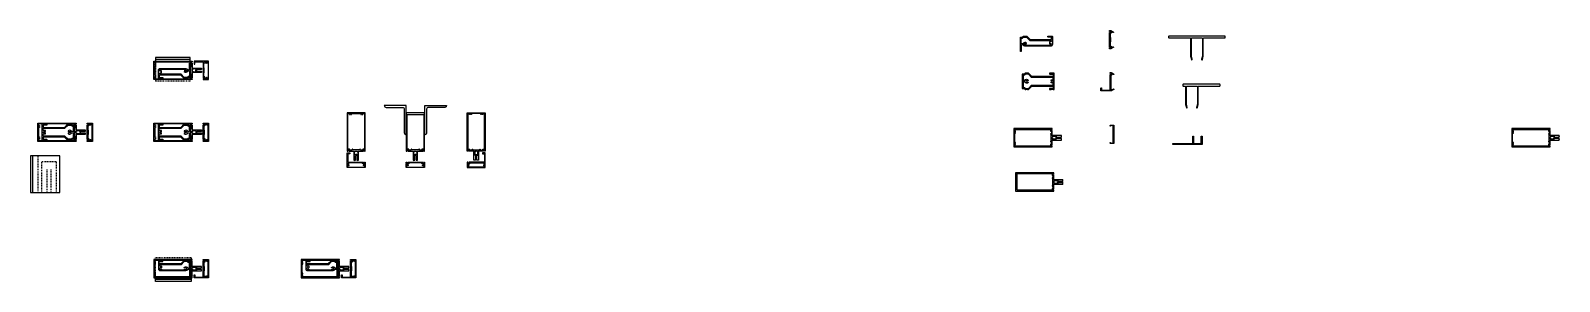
# Model space of a CAD drawing. Extents: x 514 to 723, y 315 to 349.
import ezdxf

# ---------------------------------------------------------------- set-up
doc = ezdxf.new("R2010")
doc.units = 0
doc.header["$MEASUREMENT"] = 0
doc.linetypes.add('HIDDEN2', pattern=[0.1875, 0.125, -0.0625])
doc.layers.add('FG-Dtl-Hidden', color=1, linetype='HIDDEN2')
doc.layers.add('SHAPE', color=7, linetype='Continuous')

msp = doc.modelspace()

# ---------------------------------------------------------------- linework, layer by layer
at = {"layer": 'FG-Dtl-Hidden'}
for p, q in [((530.83, 345.27), (530.83, 342.52)), ((535.58, 342.52), (535.58, 345.27)), ((535.58, 342.52), (530.83, 342.52)), ((514.68, 332.29), (514.68, 327.29)), ((517.18, 331.48), (515.18, 331.48)), ((515.18, 331.48), (515.18, 327.29)), ((517.18, 331.48), (517.18, 327.29)), ((515.9, 330.45), (515.9, 327.29)), ((516.46, 330.45), (516.46, 327.29)), ((535.71, 318.34), (530.83, 318.34)), ((530.83, 315.59), (530.83, 318.34)), ((535.71, 318.34), (535.71, 315.59))]:
    msp.add_line(p, q, dxfattribs=at)
at = {"layer": 'SHAPE'}
for p, q in [((530.83, 345.77), (530.83, 345.27)), ((535.58, 345.77), (530.83, 345.77)), ((530.83, 345.58), (530.83, 345.58)), ((535.58, 345.52), (530.83, 345.52)), ((535.58, 345.27), (535.58, 345.77)), ((513.93, 332.29), (513.93, 327.29)), ((530.83, 315.09), (530.83, 315.59)), ((535.71, 315.34), (530.83, 315.34)), ((530.83, 315.28), (530.83, 315.28)), ((535.71, 315.09), (530.83, 315.09)), ((535.71, 315.59), (535.71, 315.09))]:
    msp.add_line(p, q, dxfattribs=at)
for points in [[(649.55, 346.63, -0.414214), (649.52, 346.6), (649.46, 346.6, -0.414214), (649.43, 346.63), (649.43, 346.94), (649.44, 346.96), (649.43, 346.97), (649.43, 348.2), (649.44, 348.22), (649.43, 348.23), (649.43, 348.53, -0.414214), (649.46, 348.56), (649.69, 348.56), (649.84, 348.72), (649.93, 348.72), (649.96, 348.69), (650.15, 348.69), (650.18, 348.72), (650.3, 348.72), (650.78, 348.25), (653.7, 348.25), (653.7, 348.56), (653.26, 348.56, -0.414214), (653.2, 348.62), (653.2, 348.69, -0.414214), (653.23, 348.72), (653.43, 348.72), (653.46, 348.69), (653.65, 348.69), (653.68, 348.72), (653.76, 348.72, -0.414214), (653.82, 348.66), (653.82, 347.59, -0.414214), (653.55, 347.32), (650.05, 347.32, -0.290987), (649.81, 347.48, 0.290987), (649.76, 347.51), (649.61, 347.51, 0.414214), (649.55, 347.45)], [(649.87, 348.56), (650.28, 348.56), (650.72, 348.13), (653.4, 348.13), (653.4, 348.12), (653.46, 348.08, -3.732051), (653.46, 347.97), (653.4, 347.94), (653.4, 347.68), (653.46, 347.65, -3.732051), (653.46, 347.53), (653.4, 347.5), (653.4, 347.45), (650.27, 347.45), (650.27, 347.47), (650.15, 347.53, -3.732051), (650.15, 347.65), (650.27, 347.72), (650.27, 347.75, 0.563903), (649.81, 347.71, -0.290987), (649.76, 347.67), (649.61, 347.67, -0.414214), (649.55, 347.73), (649.55, 348.07), (649.54, 348.08), (649.55, 348.1), (649.55, 348.44), (649.69, 348.44, 0.198912), (649.78, 348.47)], [(661.89, 347.17), (662.03, 347.17), (662.13, 347.23, -1), (662.17, 347.16), (661.99, 347.06, 0.84909), (661.89, 347.04), (661.89, 347, -0.414214), (661.86, 346.97), (661.68, 346.97, -0.414214), (661.66, 346.99), (661.66, 347.08, -0.669376), (661.68, 347.09, 0.199773), (661.75, 347.06), (661.76, 347.06, 0.414214), (661.81, 347.11), (661.81, 347.2, 0.414214), (661.76, 347.25), (661.75, 347.25, 0.199773), (661.68, 347.22, -0.669376), (661.66, 347.23), (661.66, 347.99), (661.64, 348.01), (661.66, 348.02), (661.66, 348.43), (661.64, 348.44), (661.66, 348.46), (661.66, 349.22, -0.669376), (661.68, 349.23, 0.199773), (661.75, 349.2), (661.76, 349.2, 0.414214), (661.81, 349.25), (661.81, 349.34, 0.414214), (661.76, 349.39), (661.75, 349.39, 0.199773), (661.68, 349.36, -0.669376), (661.66, 349.37), (661.66, 349.45, -0.414214), (661.68, 349.47), (661.86, 349.47, -0.414214), (661.89, 349.44), (661.89, 349.4, 0.84909), (661.99, 349.39), (662.17, 349.28, -1), (662.13, 349.21), (662.03, 349.27), (661.89, 349.27), (661.89, 349.16, -0.414214), (661.83, 349.1), (661.76, 349.1), (661.76, 348.84), (661.74, 348.82), (661.76, 348.81), (661.76, 348.55), (661.78, 348.52), (661.78, 348.24), (661.77, 348.22), (661.78, 348.21), (661.78, 347.92), (661.76, 347.9), (661.76, 347.35), (661.83, 347.35, -0.414214), (661.89, 347.29)], [(669.82, 348.47), (672.7, 348.47, -0.414214), (672.76, 348.41), (672.76, 345.95), (672.88, 345.51, 1), (673, 345.54), (672.89, 345.97), (672.89, 348.41, -0.414214), (672.95, 348.47), (673.62, 348.47), (673.64, 348.48), (673.65, 348.47), (674.33, 348.47, -0.414214), (674.39, 348.41), (674.39, 345.97), (674.28, 345.54, 1), (674.4, 345.51), (674.51, 345.95), (674.51, 348.41, -0.414214), (674.57, 348.47), (677.45, 348.47, 0.414214), (677.51, 348.53), (677.51, 348.66, 0.414214), (677.45, 348.72), (669.82, 348.72, 0.414214), (669.76, 348.66), (669.76, 348.53, 0.414214)], [(537.11, 344.16), (537.11, 344.12), (536.53, 344.12, 1), (536.53, 343.92), (537.11, 343.92), (537.11, 343.88), (537.13, 343.87), (537.11, 343.85), (537.11, 343.78), (537.13, 343.76), (537.11, 343.75), (537.11, 343.71), (535.95, 343.71, -0.414214), (535.94, 343.72), (535.94, 343.76, 0.414214), (535.93, 343.77), (535.87, 343.77, 0.414214), (535.86, 343.76), (535.86, 343.41), (535.85, 343.4), (535.86, 343.38), (535.86, 343.03, -0.669376), (535.84, 343.02, 0.199773), (535.77, 343.04), (535.76, 343.04, 0.414214), (535.71, 342.99), (535.71, 342.91, 0.414214), (535.76, 342.86), (535.77, 342.86, 0.199773), (535.84, 342.88, -0.669376), (535.86, 342.87), (535.86, 342.79, -0.414214), (535.84, 342.77), (530.61, 342.77), (530.61, 345.27), (535.84, 345.27, -0.414214), (535.86, 345.25), (535.86, 345.17, -0.669376), (535.84, 345.16, 0.199773), (535.77, 345.18), (535.76, 345.18, 0.414214), (535.71, 345.13), (535.71, 345.05, 0.414214), (535.76, 345), (535.77, 345, 0.199773), (535.84, 345.02, -0.669376), (535.86, 345.01), (535.86, 344.66), (535.85, 344.65), (535.86, 344.63), (535.86, 344.28, 0.414214), (535.87, 344.27), (535.93, 344.27, 0.414214), (535.94, 344.28), (535.94, 344.32, -0.414214), (535.95, 344.33), (537.11, 344.33), (537.11, 344.29), (537.13, 344.28), (537.11, 344.26), (537.11, 344.19), (537.13, 344.18)], [(535.61, 344.94), (535.61, 345.13, 0.414214), (535.58, 345.16), (530.71, 345.16), (530.71, 345.01, 0.414214), (530.77, 344.95), (530.83, 344.95), (530.83, 344.85), (530.71, 344.85), (530.71, 344.75), (530.83, 344.75), (530.83, 344.65), (530.77, 344.65, 0.414214), (530.71, 344.59), (530.71, 343.45, 0.414214), (530.77, 343.39), (530.83, 343.39), (530.83, 343.29), (530.71, 343.29), (530.71, 343.19), (530.83, 343.19), (530.83, 343.09), (530.77, 343.09, 0.414214), (530.71, 343.03), (530.71, 342.88), (535.58, 342.88, 0.414214), (535.61, 342.91), (535.61, 343.11, -0.414214), (535.63, 343.13), (535.74, 343.13), (535.74, 343.28), (535.75, 343.29), (535.74, 343.31), (535.74, 343.46), (535.63, 343.46, -0.414214), (535.61, 343.48), (535.61, 343.52, -0.414214), (535.63, 343.54), (535.67, 343.54), (535.67, 344.5), (535.63, 344.5, -0.414214), (535.61, 344.52), (535.61, 344.56, -0.414214), (535.63, 344.58), (535.74, 344.58), (535.74, 344.92), (535.63, 344.92, -0.414214)], [(535.49, 344.98, -0.414214), (535.52, 345.01), (535.58, 345.01, -0.414214), (535.61, 344.98), (535.61, 344.67), (535.6, 344.66), (535.61, 344.64), (535.61, 343.41), (535.6, 343.4), (535.61, 343.38), (535.61, 343.08, -0.414214), (535.58, 343.05), (535.35, 343.05), (535.2, 342.9), (535.11, 342.9), (535.08, 342.93), (534.89, 342.93), (534.86, 342.9), (534.74, 342.9), (534.27, 343.36), (531.34, 343.36), (531.34, 343.05), (531.78, 343.05, -0.414214), (531.84, 342.99), (531.84, 342.93, -0.414214), (531.81, 342.9), (531.61, 342.9), (531.58, 342.93), (531.39, 342.93), (531.36, 342.9), (531.28, 342.9, -0.414214), (531.22, 342.96), (531.22, 344.02, -0.414214), (531.49, 344.29), (534.99, 344.29, -0.290987), (535.23, 344.13, 0.290987), (535.29, 344.1), (535.43, 344.1, 0.414214), (535.49, 344.16)], [(535.18, 343.05), (534.76, 343.05), (534.32, 343.49), (531.64, 343.49), (531.64, 343.49), (531.58, 343.53, -3.732051), (531.58, 343.64), (531.64, 343.67), (531.64, 343.93), (531.58, 343.96, -3.732051), (531.58, 344.08), (531.64, 344.11), (531.64, 344.17), (534.77, 344.17), (534.77, 344.14), (534.89, 344.08, -3.732051), (534.89, 343.96), (534.77, 343.9), (534.77, 343.86, 0.563903), (535.23, 343.91, -0.290987), (535.29, 343.94), (535.43, 343.94, -0.414214), (535.49, 343.88), (535.49, 343.54), (535.5, 343.53), (535.49, 343.51), (535.49, 343.18), (535.35, 343.18, 0.198912), (535.26, 343.14)], [(536.41, 344.18, 0.718023), (536.39, 344.23), (536.03, 344.23, -0.281861), (535.93, 344.17), (535.86, 344.17), (535.86, 343.87), (535.93, 343.87, -0.281861), (536.03, 343.81), (536.39, 343.81, 0.718023), (536.41, 343.86, -0.495501)], [(537.36, 345.11), (537.36, 344.25), (537.35, 344.24), (537.36, 344.22), (537.36, 343.82), (537.35, 343.8), (537.36, 343.79), (537.36, 343.03, 0.669376), (537.39, 343.02, -0.199773), (537.45, 343.04), (537.46, 343.04, -0.414214), (537.51, 342.99), (537.51, 342.91, -0.414214), (537.46, 342.86), (537.45, 342.86, -0.199773), (537.39, 342.88, 0.669376), (537.36, 342.87), (537.36, 342.79, 0.414214), (537.38, 342.77), (537.57, 342.77, 0.414214), (537.6, 342.8), (537.6, 342.84, -0.84909), (537.7, 342.86), (537.88, 342.96, 1), (537.84, 343.03), (537.73, 342.97), (537.6, 342.97), (537.6, 343.08, 0.414214), (537.54, 343.14), (537.46, 343.14), (537.46, 343.7), (537.49, 343.72), (537.49, 344.01), (537.47, 344.02), (537.49, 344.04), (537.49, 344.32), (537.46, 344.35), (537.46, 344.69), (537.45, 344.71), (537.46, 344.72), (537.46, 345.07), (537.73, 345.07), (537.84, 345.01, 1), (537.88, 345.08), (537.7, 345.18, -0.84909), (537.6, 345.2), (537.6, 345.24, 0.414214), (537.57, 345.27), (536.11, 345.27), (536.11, 344.9, 0.414214), (536.14, 344.87), (536.18, 344.87, 0.414214), (536.21, 344.9), (536.21, 345.11, -0.414214), (536.27, 345.17), (537.3, 345.17, -0.414214)], [(537.66, 342.77), (538.1, 342.77), (538.1, 345.27), (537.66, 345.27, 0.414214), (537.6, 345.21), (537.6, 345.19, 1), (537.68, 345.19), (537.68, 345.22), (538.04, 345.22), (538.04, 344.04), (538.06, 344.02), (538.04, 344.01), (538.04, 342.82), (537.68, 342.82), (537.68, 342.85, 1), (537.6, 342.85), (537.6, 342.83, 0.414214)], [(650.39, 341.43), (650.42, 341.4), (650.54, 341.4), (651.02, 341.86), (653.94, 341.86), (653.94, 341.55), (653.5, 341.55, 0.414214), (653.44, 341.49), (653.44, 341.43, 0.414214), (653.47, 341.4), (653.67, 341.4), (653.7, 341.43), (653.89, 341.43), (653.92, 341.4), (654, 341.4, 0.414214), (654.06, 341.46), (654.06, 343.59, 0.414214), (654, 343.65), (653.92, 343.65), (653.89, 343.62), (653.7, 343.62), (653.67, 343.65), (653.47, 343.65, 0.414214), (653.44, 343.62), (653.44, 343.55, 0.414214), (653.5, 343.49), (653.94, 343.49), (653.94, 343.18), (651.02, 343.18), (650.54, 343.65), (650.42, 343.65), (650.39, 343.62), (650.2, 343.62), (650.17, 343.65), (650.08, 343.65), (649.93, 343.49), (649.7, 343.49, 0.414214), (649.67, 343.46), (649.67, 343.16), (649.68, 343.15), (649.67, 343.13), (649.67, 341.91), (649.68, 341.9), (649.67, 341.88), (649.67, 341.58, 0.414214), (649.7, 341.55), (649.93, 341.55), (650.08, 341.4), (650.17, 341.4), (650.2, 341.43)], [(650.51, 342.4), (650.51, 342.36, -0.563903), (650.05, 342.41, 0.290987), (650, 342.44), (649.85, 342.44, 0.414214), (649.79, 342.38), (649.79, 342.23), (649.83, 342.2), (649.83, 341.68), (649.93, 341.68, -0.198912), (650.02, 341.64), (650.11, 341.55), (650.52, 341.55), (650.96, 341.99), (652.44, 341.99), (652.45, 341.97), (652.47, 341.99), (653.94, 341.99), (653.94, 342.3), (653.64, 342.3), (653.64, 342.43), (653.7, 342.47, 3.732051), (653.7, 342.58), (653.64, 342.61), (653.64, 342.74), (653.94, 342.74), (653.94, 343.06), (650.96, 343.06), (650.52, 343.49), (650.11, 343.49), (650.02, 343.4, -0.198912), (649.93, 343.37), (649.83, 343.37), (649.83, 342.85), (649.79, 342.81), (649.79, 342.66, 0.414214), (649.85, 342.6), (650, 342.6, 0.290987), (650.05, 342.64, -0.563903), (650.51, 342.69), (650.51, 342.65), (650.39, 342.58, 3.732051), (650.39, 342.47)], [(661.72, 341.37), (661.72, 342.23), (661.7, 342.25), (661.72, 342.26), (661.72, 342.67), (661.7, 342.68), (661.72, 342.7), (661.72, 343.46, -0.669376), (661.74, 343.47, 0.199773), (661.81, 343.44), (661.82, 343.44, 0.414214), (661.87, 343.49), (661.87, 343.58, 0.414214), (661.82, 343.63), (661.81, 343.63, 0.199773), (661.74, 343.6, -0.669376), (661.72, 343.61), (661.72, 343.69, -0.414214), (661.74, 343.71), (661.92, 343.71, -0.414214), (661.95, 343.68), (661.95, 343.64, 0.84909), (662.05, 343.63), (662.23, 343.52, -1), (662.19, 343.45), (662.09, 343.51), (661.95, 343.51), (661.95, 343.4, -0.414214), (661.89, 343.34), (661.82, 343.34), (661.82, 342.79), (661.84, 342.76), (661.84, 342.48), (661.83, 342.46), (661.84, 342.45), (661.84, 342.16), (661.82, 342.14), (661.82, 341.79), (661.8, 341.78), (661.82, 341.76), (661.82, 341.41), (662.09, 341.41), (662.19, 341.47, -1), (662.23, 341.41), (662.05, 341.3, 0.84909), (661.95, 341.28), (661.95, 341.24, -0.414214), (661.92, 341.21), (660.47, 341.21), (660.47, 341.58, -0.414214), (660.5, 341.61), (660.54, 341.61, -0.414214), (660.57, 341.58), (660.57, 341.37, 0.414214), (660.63, 341.31), (661.66, 341.31, 0.414214)], [(672.01, 341.87, -0.414214), (672.07, 341.81), (672.07, 339.36), (672.19, 338.92, 1), (672.31, 338.95), (672.2, 339.37), (672.2, 341.81, -0.414214), (672.26, 341.87), (672.93, 341.87), (672.95, 341.89), (672.96, 341.87), (673.64, 341.87, -0.414214), (673.7, 341.81), (673.7, 339.37), (673.58, 338.95, 1), (673.71, 338.92), (673.82, 339.36), (673.82, 341.81, -0.414214), (673.88, 341.87), (676.76, 341.87, 0.414214), (676.82, 341.93), (676.82, 342.06, 0.414214), (676.76, 342.12), (671.76, 342.12, 0.414214), (671.7, 342.06), (671.7, 341.93, 0.414214), (671.76, 341.87)], [(558.2, 331.7), (558.24, 331.7), (558.24, 332.28, -1), (558.44, 332.28), (558.44, 331.7), (558.48, 331.7), (558.5, 331.69), (558.51, 331.7), (558.59, 331.7), (558.6, 331.69), (558.62, 331.7), (558.66, 331.7), (558.66, 332.87, 0.414214), (558.65, 332.88), (558.61, 332.88, -0.414214), (558.6, 332.89), (558.6, 332.94, -0.414214), (558.61, 332.95), (558.95, 332.95), (558.97, 332.97), (558.98, 332.95), (559.34, 332.95, 0.669376), (559.35, 332.98, -0.199773), (559.32, 333.04), (559.32, 333.05, -0.414214), (559.37, 333.1), (559.46, 333.1, -0.414214), (559.51, 333.05), (559.51, 333.04, -0.199773), (559.48, 332.98, 0.669376), (559.49, 332.95), (559.57, 332.95, 0.414214), (559.59, 332.97), (559.59, 338.2), (557.09, 338.2), (557.09, 332.97, 0.414214), (557.11, 332.95), (557.2, 332.95, 0.669376), (557.21, 332.98, -0.199773), (557.18, 333.04), (557.18, 333.05, -0.414214), (557.23, 333.1), (557.32, 333.1, -0.414214), (557.37, 333.05), (557.37, 333.04, -0.199773), (557.34, 332.98, 0.669376), (557.35, 332.95), (557.7, 332.95), (557.72, 332.97), (557.73, 332.95), (558.08, 332.95, -0.414214), (558.09, 332.94), (558.09, 332.89, -0.414214), (558.08, 332.88), (558.04, 332.88, 0.414214), (558.03, 332.87), (558.03, 331.7), (558.07, 331.7), (558.09, 331.69), (558.1, 331.7), (558.17, 331.7), (558.19, 331.69)], [(557.43, 333.2), (557.23, 333.2, -0.414214), (557.2, 333.23), (557.2, 338.1), (557.35, 338.1, -0.414214), (557.41, 338.04), (557.41, 337.98), (557.51, 337.98), (557.51, 338.1), (557.61, 338.1), (557.61, 337.98), (557.71, 337.98), (557.71, 338.04, -0.414214), (557.77, 338.1), (558.91, 338.1, -0.414214), (558.97, 338.04), (558.97, 337.98), (559.07, 337.98), (559.07, 338.1), (559.17, 338.1), (559.17, 337.98), (559.27, 337.98), (559.27, 338.04, -0.414214), (559.33, 338.1), (559.48, 338.1), (559.48, 333.23, -0.414214), (559.45, 333.2), (559.26, 333.2, 0.414214), (559.24, 333.18), (559.24, 333.08), (559.09, 333.08), (559.07, 333.06), (559.06, 333.08), (558.91, 333.08), (558.91, 333.18, 0.414214), (558.89, 333.2), (558.85, 333.2, 0.414214), (558.83, 333.18), (558.83, 333.14), (557.86, 333.14), (557.86, 333.18, 0.414214), (557.84, 333.2), (557.8, 333.2, 0.414214), (557.78, 333.18), (557.78, 333.08), (557.45, 333.08), (557.45, 333.18, 0.414214)], [(562.18, 339.2, 0.411891), (562.43, 338.95), (564.67, 338.95, -0.414214), (564.93, 338.7), (564.93, 335.45, 0.414214), (565.18, 335.2), (565.18, 339.2)], [(565.31, 332.95, 0.669376), (565.32, 332.98, -0.199773), (565.29, 333.04), (565.29, 333.05, -0.414214), (565.34, 333.1), (565.43, 333.1, -0.414214), (565.48, 333.05), (565.48, 333.04, -0.199773), (565.45, 332.98, 0.669376), (565.46, 332.95), (565.82, 332.95), (565.83, 332.97), (565.85, 332.95), (566.19, 332.95, -0.414214), (566.2, 332.94), (566.2, 332.89, -0.414214), (566.19, 332.88), (566.15, 332.88, 0.414214), (566.14, 332.87), (566.14, 331.7), (566.18, 331.7), (566.2, 331.69), (566.21, 331.7), (566.29, 331.7), (566.3, 331.69), (566.32, 331.7), (566.36, 331.7), (566.36, 332.28, -1), (566.56, 332.28), (566.56, 331.7), (566.6, 331.7), (566.61, 331.69), (566.63, 331.7), (566.7, 331.7), (566.71, 331.69), (566.73, 331.7), (566.77, 331.7), (566.77, 332.87, 0.414214), (566.76, 332.88), (566.72, 332.88, -0.414214), (566.71, 332.89), (566.71, 332.94, -0.414214), (566.72, 332.95), (567.07, 332.95), (567.08, 332.97), (567.1, 332.95), (567.45, 332.95, 0.669376), (567.46, 332.98, -0.199773), (567.43, 333.04), (567.43, 333.05, -0.414214), (567.48, 333.1), (567.57, 333.1, -0.414214), (567.62, 333.05), (567.62, 333.04, -0.199773), (567.59, 332.98, 0.669376), (567.6, 332.95), (567.69, 332.95, 0.414214), (567.71, 332.97), (567.71, 338.2), (565.21, 338.2), (565.21, 332.97, 0.414214), (565.23, 332.95)], [(565.54, 333.2), (565.35, 333.2, -0.414214), (565.32, 333.23), (565.32, 337.98), (567.6, 337.98), (567.6, 333.23, -0.414214), (567.57, 333.2), (567.37, 333.2, 0.414214), (567.35, 333.18), (567.35, 333.08), (567.2, 333.08), (567.19, 333.06), (567.17, 333.08), (567.02, 333.08), (567.02, 333.18, 0.414214), (567, 333.2), (566.96, 333.2, 0.414214), (566.94, 333.18), (566.94, 333.14), (565.97, 333.14), (565.97, 333.18, 0.414214), (565.95, 333.2), (565.91, 333.2, 0.414214), (565.89, 333.18), (565.89, 333.08), (565.56, 333.08), (565.56, 333.18, 0.414214)], [(570.74, 339.2, -0.411891), (570.49, 338.95), (568.24, 338.95, 0.414214), (567.99, 338.7), (567.99, 335.45, -0.414214), (567.74, 335.2), (567.74, 339.2)], [(574.94, 331.7), (574.9, 331.7), (574.9, 332.28, 1), (574.7, 332.28), (574.7, 331.7), (574.66, 331.7), (574.65, 331.69), (574.63, 331.7), (574.56, 331.7), (574.54, 331.69), (574.53, 331.7), (574.49, 331.7), (574.49, 332.87, -0.414214), (574.5, 332.88), (574.54, 332.88, 0.414214), (574.55, 332.89), (574.55, 332.94, 0.414214), (574.54, 332.95), (574.19, 332.95), (574.18, 332.97), (574.16, 332.95), (573.81, 332.95, -0.669376), (573.8, 332.98, 0.199773), (573.83, 333.04), (573.83, 333.05, 0.414214), (573.78, 333.1), (573.69, 333.1, 0.414214), (573.64, 333.05), (573.64, 333.04, 0.199773), (573.67, 332.98, -0.669376), (573.65, 332.95), (573.57, 332.95, -0.414214), (573.55, 332.97), (573.55, 338.2), (576.05, 338.2), (576.05, 332.97, -0.414214), (576.03, 332.95), (575.95, 332.95, -0.669376), (575.94, 332.98, 0.199773), (575.97, 333.04), (575.97, 333.05, 0.414214), (575.92, 333.1), (575.83, 333.1, 0.414214), (575.78, 333.05), (575.78, 333.04, 0.199773), (575.81, 332.98, -0.669376), (575.79, 332.95), (575.44, 332.95), (575.43, 332.97), (575.41, 332.95), (575.07, 332.95, 0.414214), (575.06, 332.94), (575.06, 332.89, 0.414214), (575.07, 332.88), (575.11, 332.88, -0.414214), (575.12, 332.87), (575.12, 331.7), (575.08, 331.7), (575.06, 331.69), (575.05, 331.7), (574.97, 331.7), (574.96, 331.69)], [(575.72, 333.2), (575.91, 333.2, 0.414214), (575.94, 333.23), (575.94, 338.1), (575.79, 338.1, 0.414214), (575.73, 338.04), (575.73, 337.98), (575.63, 337.98), (575.63, 338.1), (575.53, 338.1), (575.53, 337.98), (575.43, 337.98), (575.43, 338.04, 0.414214), (575.37, 338.1), (574.23, 338.1, 0.414214), (574.17, 338.04), (574.17, 337.98), (574.07, 337.98), (574.07, 338.1), (573.97, 338.1), (573.97, 337.98), (573.87, 337.98), (573.87, 338.04, 0.414214), (573.81, 338.1), (573.66, 338.1), (573.66, 333.23, 0.414214), (573.69, 333.2), (573.89, 333.2, -0.414214), (573.91, 333.18), (573.91, 333.08), (574.06, 333.08), (574.07, 333.06), (574.09, 333.08), (574.24, 333.08), (574.24, 333.18, -0.414214), (574.26, 333.2), (574.3, 333.2, -0.414214), (574.32, 333.18), (574.32, 333.14), (575.29, 333.14), (575.29, 333.18, -0.414214), (575.31, 333.2), (575.35, 333.2, -0.414214), (575.37, 333.18), (575.37, 333.08), (575.7, 333.08), (575.7, 333.18, -0.414214)], [(521.18, 335.68), (521.18, 335.64), (520.6, 335.64, 1), (520.6, 335.44), (521.18, 335.44), (521.18, 335.4), (521.2, 335.39), (521.18, 335.37), (521.18, 335.3), (521.2, 335.29), (521.18, 335.27), (521.18, 335.23), (520.02, 335.23, -0.414214), (520.01, 335.24), (520.01, 335.28, 0.414214), (520, 335.29), (519.94, 335.29, 0.414214), (519.93, 335.28), (519.93, 334.93), (519.92, 334.92), (519.93, 334.9), (519.93, 334.55, -0.669376), (519.91, 334.54, 0.199773), (519.84, 334.57), (519.83, 334.57, 0.414214), (519.78, 334.52), (519.78, 334.43, 0.414214), (519.83, 334.38), (519.84, 334.38, 0.199773), (519.91, 334.41, -0.669376), (519.93, 334.4), (519.93, 334.31, -0.414214), (519.91, 334.29), (514.68, 334.29), (514.68, 336.79), (519.91, 336.79, -0.414214), (519.93, 336.77), (519.93, 336.69, -0.669376), (519.91, 336.68, 0.199773), (519.84, 336.71), (519.83, 336.71, 0.414214), (519.78, 336.66), (519.78, 336.57, 0.414214), (519.83, 336.52), (519.84, 336.52, 0.199773), (519.91, 336.55, -0.669376), (519.93, 336.54), (519.93, 336.18), (519.92, 336.17), (519.93, 336.15), (519.93, 335.81, 0.414214), (519.94, 335.8), (520, 335.8, 0.414214), (520.01, 335.81), (520.01, 335.85, -0.414214), (520.02, 335.86), (521.18, 335.86), (521.18, 335.82), (521.2, 335.8), (521.18, 335.79), (521.18, 335.71), (521.2, 335.7)], [(519.68, 336.46), (519.68, 336.65, 0.414214), (519.65, 336.68), (514.78, 336.68), (514.78, 336.53, 0.414214), (514.84, 336.47), (514.9, 336.47), (514.9, 336.37), (514.78, 336.37), (514.78, 336.27), (514.9, 336.27), (514.9, 336.17), (514.84, 336.17, 0.414214), (514.78, 336.11), (514.78, 334.97, 0.414214), (514.84, 334.91), (514.9, 334.91), (514.9, 334.81), (514.78, 334.81), (514.78, 334.71), (514.9, 334.71), (514.9, 334.61), (514.84, 334.61, 0.414214), (514.78, 334.55), (514.78, 334.4), (519.65, 334.4, 0.414214), (519.68, 334.43), (519.68, 334.63, -0.414214), (519.7, 334.65), (519.81, 334.65), (519.81, 334.8), (519.82, 334.82), (519.81, 334.83), (519.81, 334.98), (519.7, 334.98, -0.414214), (519.68, 335), (519.68, 335.04, -0.414214), (519.7, 335.06), (519.74, 335.06), (519.74, 336.03), (519.7, 336.03, -0.414214), (519.68, 336.05), (519.68, 336.09, -0.414214), (519.7, 336.11), (519.81, 336.11), (519.81, 336.44), (519.7, 336.44, -0.414214)], [(518.96, 334.45), (518.93, 334.42), (518.81, 334.42), (518.34, 334.88), (515.41, 334.88), (515.41, 334.57), (515.85, 334.57, -0.414214), (515.91, 334.51), (515.91, 334.45, -0.414214), (515.88, 334.42), (515.68, 334.42), (515.65, 334.45), (515.46, 334.45), (515.43, 334.42), (515.35, 334.42, -0.414214), (515.29, 334.48), (515.29, 336.61, -0.414214), (515.35, 336.67), (515.43, 336.67), (515.46, 336.64), (515.65, 336.64), (515.68, 336.67), (515.88, 336.67, -0.414214), (515.91, 336.64), (515.91, 336.57, -0.414214), (515.85, 336.51), (515.41, 336.51), (515.41, 336.2), (518.34, 336.2), (518.81, 336.67), (518.93, 336.67), (518.96, 336.64), (519.15, 336.64), (519.18, 336.67), (519.27, 336.67), (519.42, 336.51), (519.65, 336.51, -0.414214), (519.68, 336.48), (519.68, 336.18), (519.67, 336.17), (519.68, 336.15), (519.68, 334.93), (519.67, 334.92), (519.68, 334.9), (519.68, 334.6, -0.414214), (519.65, 334.57), (519.42, 334.57), (519.27, 334.42), (519.18, 334.42), (519.15, 334.45)], [(518.84, 335.42), (518.84, 335.38, 0.563903), (519.3, 335.43, -0.290987), (519.36, 335.46), (519.5, 335.46, -0.414214), (519.56, 335.4), (519.56, 335.25), (519.52, 335.22), (519.52, 334.7), (519.42, 334.7, 0.198912), (519.34, 334.66), (519.25, 334.57), (518.83, 334.57), (518.39, 335.01), (516.92, 335.01), (516.9, 334.99), (516.89, 335.01), (515.41, 335.01), (515.41, 335.32), (515.71, 335.32), (515.71, 335.46), (515.66, 335.49, -3.732051), (515.66, 335.6), (515.71, 335.63), (515.71, 335.76), (515.41, 335.76), (515.41, 336.08), (518.39, 336.08), (518.83, 336.51), (519.25, 336.51), (519.34, 336.43, 0.198912), (519.42, 336.39), (519.52, 336.39), (519.52, 335.87), (519.56, 335.83), (519.56, 335.68, -0.414214), (519.5, 335.62), (519.36, 335.62, -0.290987), (519.3, 335.66, 0.563903), (518.84, 335.71), (518.84, 335.67), (518.96, 335.6, -3.732051), (518.96, 335.49)], [(520.48, 335.7, 0.495501), (520.48, 335.39, -0.718023), (520.46, 335.33), (520.1, 335.33, 0.281861), (520, 335.39), (519.93, 335.39), (519.93, 335.7), (520, 335.7, 0.281861), (520.1, 335.76), (520.46, 335.76, -0.718023)], [(521.67, 334.49), (521.8, 334.49), (521.91, 334.56, -1), (521.95, 334.49), (521.77, 334.38, 0.84909), (521.67, 334.36), (521.67, 334.32, -0.414214), (521.64, 334.29), (521.45, 334.29, -0.414214), (521.43, 334.31), (521.43, 334.4, -0.669376), (521.46, 334.41, 0.199773), (521.52, 334.38), (521.53, 334.38, 0.414214), (521.58, 334.43), (521.58, 334.52, 0.414214), (521.53, 334.57), (521.52, 334.57, 0.199773), (521.46, 334.54, -0.669376), (521.43, 334.55), (521.43, 335.31), (521.42, 335.33), (521.43, 335.34), (521.43, 335.75), (521.42, 335.76), (521.43, 335.78), (521.43, 336.54, -0.669376), (521.46, 336.55, 0.199773), (521.52, 336.52), (521.53, 336.52, 0.414214), (521.58, 336.57), (521.58, 336.66, 0.414214), (521.53, 336.71), (521.52, 336.71, 0.199773), (521.46, 336.68, -0.669376), (521.43, 336.69), (521.43, 336.77, -0.414214), (521.45, 336.79), (521.64, 336.79, -0.414214), (521.67, 336.76), (521.67, 336.72, 0.84909), (521.77, 336.71), (521.95, 336.6, -1), (521.91, 336.53), (521.8, 336.59), (521.67, 336.59), (521.67, 336.48, -0.414214), (521.61, 336.42), (521.53, 336.42), (521.53, 336.16), (521.52, 336.15), (521.53, 336.13), (521.53, 335.87), (521.56, 335.84), (521.56, 335.56), (521.54, 335.54), (521.56, 335.53), (521.56, 335.24), (521.53, 335.22), (521.53, 334.67), (521.61, 334.67, -0.414214), (521.67, 334.61)], [(521.73, 336.79), (522.17, 336.79), (522.17, 334.29), (521.73, 334.29, -0.414214), (521.67, 334.35), (521.67, 334.37, -1), (521.75, 334.37), (521.75, 334.34), (522.11, 334.34), (522.11, 335.53), (522.13, 335.54), (522.11, 335.56), (522.11, 336.74), (521.75, 336.74), (521.75, 336.71, -1), (521.67, 336.71), (521.67, 336.73, -0.414214)], [(537.11, 335.68), (537.11, 335.64), (536.53, 335.64, 1), (536.53, 335.44), (537.11, 335.44), (537.11, 335.4), (537.13, 335.39), (537.11, 335.37), (537.11, 335.3), (537.13, 335.29), (537.11, 335.27), (537.11, 335.23), (535.95, 335.23, -0.414214), (535.94, 335.24), (535.94, 335.28, 0.414214), (535.93, 335.29), (535.87, 335.29, 0.414214), (535.86, 335.28), (535.86, 334.93), (535.85, 334.92), (535.86, 334.9), (535.86, 334.55, -0.669376), (535.84, 334.54, 0.199773), (535.77, 334.57), (535.76, 334.57, 0.414214), (535.71, 334.52), (535.71, 334.43, 0.414214), (535.76, 334.38), (535.77, 334.38, 0.199773), (535.84, 334.41, -0.669376), (535.86, 334.4), (535.86, 334.31, -0.414214), (535.84, 334.29), (530.61, 334.29), (530.61, 336.79), (535.84, 336.79, -0.414214), (535.86, 336.77), (535.86, 336.69, -0.669376), (535.84, 336.68, 0.199773), (535.77, 336.71), (535.76, 336.71, 0.414214), (535.71, 336.66), (535.71, 336.57, 0.414214), (535.76, 336.52), (535.77, 336.52, 0.199773), (535.84, 336.55, -0.669376), (535.86, 336.54), (535.86, 336.18), (535.85, 336.17), (535.86, 336.15), (535.86, 335.81, 0.414214), (535.87, 335.8), (535.93, 335.8, 0.414214), (535.94, 335.81), (535.94, 335.85, -0.414214), (535.95, 335.86), (537.11, 335.86), (537.11, 335.82), (537.13, 335.8), (537.11, 335.79), (537.11, 335.71), (537.13, 335.7)], [(535.61, 336.46), (535.61, 336.65, 0.414214), (535.58, 336.68), (530.71, 336.68), (530.71, 336.53, 0.414214), (530.77, 336.47), (530.83, 336.47), (530.83, 336.37), (530.71, 336.37), (530.71, 336.27), (530.83, 336.27), (530.83, 336.17), (530.77, 336.17, 0.414214), (530.71, 336.11), (530.71, 334.97, 0.414214), (530.77, 334.91), (530.83, 334.91), (530.83, 334.81), (530.71, 334.81), (530.71, 334.71), (530.83, 334.71), (530.83, 334.61), (530.77, 334.61, 0.414214), (530.71, 334.55), (530.71, 334.4), (535.58, 334.4, 0.414214), (535.61, 334.43), (535.61, 334.63, -0.414214), (535.63, 334.65), (535.74, 334.65), (535.74, 334.8), (535.75, 334.82), (535.74, 334.83), (535.74, 334.98), (535.63, 334.98, -0.414214), (535.61, 335), (535.61, 335.04, -0.414214), (535.63, 335.06), (535.67, 335.06), (535.67, 336.03), (535.63, 336.03, -0.414214), (535.61, 336.05), (535.61, 336.09, -0.414214), (535.63, 336.11), (535.74, 336.11), (535.74, 336.44), (535.63, 336.44, -0.414214)], [(534.89, 334.45), (534.86, 334.42), (534.74, 334.42), (534.27, 334.88), (531.34, 334.88), (531.34, 334.57), (531.78, 334.57, -0.414214), (531.84, 334.51), (531.84, 334.45, -0.414214), (531.81, 334.42), (531.61, 334.42), (531.58, 334.45), (531.39, 334.45), (531.36, 334.42), (531.28, 334.42, -0.414214), (531.22, 334.48), (531.22, 336.61, -0.414214), (531.28, 336.67), (531.36, 336.67), (531.39, 336.64), (531.58, 336.64), (531.61, 336.67), (531.81, 336.67, -0.414214), (531.84, 336.64), (531.84, 336.57, -0.414214), (531.78, 336.51), (531.34, 336.51), (531.34, 336.2), (534.27, 336.2), (534.74, 336.67), (534.86, 336.67), (534.89, 336.64), (535.08, 336.64), (535.11, 336.67), (535.2, 336.67), (535.35, 336.51), (535.58, 336.51, -0.414214), (535.61, 336.48), (535.61, 336.18), (535.6, 336.17), (535.61, 336.15), (535.61, 334.93), (535.6, 334.92), (535.61, 334.9), (535.61, 334.6, -0.414214), (535.58, 334.57), (535.35, 334.57), (535.2, 334.42), (535.11, 334.42), (535.08, 334.45)], [(534.77, 335.42), (534.77, 335.38, 0.563903), (535.23, 335.43, -0.290987), (535.29, 335.46), (535.43, 335.46, -0.414214), (535.49, 335.4), (535.49, 335.25), (535.45, 335.22), (535.45, 334.7), (535.35, 334.7, 0.198912), (535.26, 334.66), (535.18, 334.57), (534.76, 334.57), (534.32, 335.01), (532.84, 335.01), (532.83, 334.99), (532.81, 335.01), (531.34, 335.01), (531.34, 335.32), (531.64, 335.32), (531.64, 335.46), (531.58, 335.49, -3.732051), (531.58, 335.6), (531.64, 335.63), (531.64, 335.76), (531.34, 335.76), (531.34, 336.08), (534.32, 336.08), (534.76, 336.51), (535.18, 336.51), (535.26, 336.43, 0.198912), (535.35, 336.39), (535.45, 336.39), (535.45, 335.87), (535.49, 335.83), (535.49, 335.68, -0.414214), (535.43, 335.62), (535.29, 335.62, -0.290987), (535.23, 335.66, 0.563903), (534.77, 335.71), (534.77, 335.67), (534.89, 335.6, -3.732051), (534.89, 335.49)], [(536.41, 335.7, 0.495501), (536.41, 335.39, -0.718023), (536.39, 335.33), (536.03, 335.33, 0.281861), (535.93, 335.39), (535.86, 335.39), (535.86, 335.7), (535.93, 335.7, 0.281861), (536.03, 335.76), (536.39, 335.76, -0.718023)], [(537.6, 334.49), (537.73, 334.49), (537.84, 334.56, -1), (537.88, 334.49), (537.7, 334.38, 0.84909), (537.6, 334.36), (537.6, 334.32, -0.414214), (537.57, 334.29), (537.38, 334.29, -0.414214), (537.36, 334.31), (537.36, 334.4, -0.669376), (537.39, 334.41, 0.199773), (537.45, 334.38), (537.46, 334.38, 0.414214), (537.51, 334.43), (537.51, 334.52, 0.414214), (537.46, 334.57), (537.45, 334.57, 0.199773), (537.39, 334.54, -0.669376), (537.36, 334.55), (537.36, 335.31), (537.35, 335.33), (537.36, 335.34), (537.36, 335.75), (537.35, 335.76), (537.36, 335.78), (537.36, 336.54, -0.669376), (537.39, 336.55, 0.199773), (537.45, 336.52), (537.46, 336.52, 0.414214), (537.51, 336.57), (537.51, 336.66, 0.414214), (537.46, 336.71), (537.45, 336.71, 0.199773), (537.39, 336.68, -0.669376), (537.36, 336.69), (537.36, 336.77, -0.414214), (537.38, 336.79), (537.57, 336.79, -0.414214), (537.6, 336.76), (537.6, 336.72, 0.84909), (537.7, 336.71), (537.88, 336.6, -1), (537.84, 336.53), (537.73, 336.59), (537.6, 336.59), (537.6, 336.48, -0.414214), (537.54, 336.42), (537.46, 336.42), (537.46, 336.16), (537.45, 336.15), (537.46, 336.13), (537.46, 335.87), (537.49, 335.84), (537.49, 335.56), (537.47, 335.54), (537.49, 335.53), (537.49, 335.24), (537.46, 335.22), (537.46, 334.67), (537.54, 334.67, -0.414214), (537.6, 334.61)], [(537.66, 336.79), (538.1, 336.79), (538.1, 334.29), (537.66, 334.29, -0.414214), (537.6, 334.35), (537.6, 334.37, -1), (537.68, 334.37), (537.68, 334.34), (538.04, 334.34), (538.04, 335.53), (538.06, 335.54), (538.04, 335.56), (538.04, 336.74), (537.68, 336.74), (537.68, 336.71, -1), (537.6, 336.71), (537.6, 336.73, -0.414214)], [(655.05, 334.64), (655.05, 334.68), (654.47, 334.68, -1), (654.47, 334.88), (655.05, 334.88), (655.05, 334.92), (655.07, 334.94), (655.05, 334.95), (655.05, 335.02), (655.07, 335.04), (655.05, 335.05), (655.05, 335.09), (653.89, 335.09, 0.414214), (653.88, 335.08), (653.88, 335.04, -0.414214), (653.87, 335.03), (653.81, 335.03, -0.414214), (653.8, 335.04), (653.8, 335.39), (653.79, 335.41), (653.8, 335.42), (653.8, 335.77, 0.669376), (653.78, 335.78, -0.199773), (653.71, 335.76), (653.7, 335.76, -0.414214), (653.65, 335.81), (653.65, 335.89, -0.414214), (653.7, 335.94), (653.71, 335.94, -0.199773), (653.78, 335.92, 0.669376), (653.8, 335.93), (653.8, 336.01, 0.414214), (653.78, 336.03), (648.55, 336.03), (648.55, 333.53), (653.78, 333.53, 0.414214), (653.8, 333.55), (653.8, 333.63, 0.669376), (653.78, 333.64, -0.199773), (653.71, 333.62), (653.7, 333.62, -0.414214), (653.65, 333.67), (653.65, 333.75, -0.414214), (653.7, 333.8), (653.71, 333.8, -0.199773), (653.78, 333.78, 0.669376), (653.8, 333.79), (653.8, 334.14), (653.79, 334.16), (653.8, 334.17), (653.8, 334.52, -0.414214), (653.81, 334.53), (653.87, 334.53, -0.414214), (653.88, 334.52), (653.88, 334.48, 0.414214), (653.89, 334.47), (655.05, 334.47), (655.05, 334.51), (655.07, 334.52), (655.05, 334.54), (655.05, 334.61), (655.07, 334.63)], [(653.55, 333.87), (653.55, 333.67, -0.414214), (653.52, 333.64), (648.65, 333.64), (648.65, 333.79, -0.414214), (648.71, 333.85), (648.77, 333.85), (648.77, 333.95), (648.65, 333.95), (648.65, 334.05), (648.77, 334.05), (648.77, 334.15), (648.71, 334.15, -0.414214), (648.65, 334.21), (648.65, 335.35, -0.414214), (648.71, 335.41), (648.77, 335.41), (648.77, 335.51), (648.65, 335.51), (648.65, 335.61), (648.77, 335.61), (648.77, 335.71), (648.71, 335.71, -0.414214), (648.65, 335.77), (648.65, 335.92), (653.52, 335.92, -0.414214), (653.55, 335.89), (653.55, 335.7, 0.414214), (653.57, 335.68), (653.68, 335.68), (653.68, 335.52), (653.69, 335.51), (653.68, 335.49), (653.68, 335.34), (653.57, 335.34, 0.414214), (653.55, 335.32), (653.55, 335.28, 0.414214), (653.57, 335.26), (653.61, 335.26), (653.61, 334.3), (653.57, 334.3, 0.414214), (653.55, 334.28), (653.55, 334.24, 0.414214), (653.57, 334.22), (653.68, 334.22), (653.68, 333.89), (653.57, 333.89, 0.414214)], [(661.79, 336.5), (662.23, 336.5), (662.23, 334), (661.79, 334, -0.414214), (661.73, 334.06), (661.73, 334.08, -1), (661.81, 334.08), (661.81, 334.05), (662.17, 334.05), (662.17, 335.24), (662.19, 335.25), (662.17, 335.27), (662.17, 336.45), (661.81, 336.45), (661.81, 336.42, -1), (661.73, 336.42), (661.73, 336.44, -0.414214)], [(723.34, 334.64), (723.34, 334.68), (722.76, 334.68, -1), (722.76, 334.88), (723.34, 334.88), (723.34, 334.92), (723.35, 334.94), (723.34, 334.95), (723.34, 335.02), (723.35, 335.04), (723.34, 335.05), (723.34, 335.09), (722.18, 335.09, 0.414214), (722.17, 335.08), (722.17, 335.04, -0.414214), (722.16, 335.03), (722.1, 335.03, -0.414214), (722.09, 335.04), (722.09, 335.39), (722.07, 335.41), (722.09, 335.42), (722.09, 335.77, 0.669376), (722.06, 335.78, -0.199773), (722, 335.76), (721.99, 335.76, -0.414214), (721.94, 335.81), (721.94, 335.89, -0.414214), (721.99, 335.94), (722, 335.94, -0.199773), (722.06, 335.92, 0.669376), (722.09, 335.93), (722.09, 336.01, 0.414214), (722.07, 336.03), (716.84, 336.03), (716.84, 333.53), (722.07, 333.53, 0.414214), (722.09, 333.55), (722.09, 333.63, 0.669376), (722.06, 333.64, -0.199773), (722, 333.62), (721.99, 333.62, -0.414214), (721.94, 333.67), (721.94, 333.75, -0.414214), (721.99, 333.8), (722, 333.8, -0.199773), (722.06, 333.78, 0.669376), (722.09, 333.79), (722.09, 334.14), (722.07, 334.16), (722.09, 334.17), (722.09, 334.52, -0.414214), (722.1, 334.53), (722.16, 334.53, -0.414214), (722.17, 334.52), (722.17, 334.48, 0.414214), (722.18, 334.47), (723.34, 334.47), (723.34, 334.51), (723.35, 334.52), (723.34, 334.54), (723.34, 334.61), (723.35, 334.63)], [(721.84, 333.87), (721.84, 333.67, -0.414214), (721.81, 333.64), (716.94, 333.64), (716.94, 333.79, -0.414214), (717, 333.85), (717.06, 333.85), (717.06, 333.95), (716.94, 333.95), (716.94, 334.05), (717.06, 334.05), (717.06, 334.15), (717, 334.15, -0.414214), (716.94, 334.21), (716.94, 335.35, -0.414214), (717, 335.41), (717.06, 335.41), (717.06, 335.51), (716.94, 335.51), (716.94, 335.61), (717.06, 335.61), (717.06, 335.71), (717, 335.71, -0.414214), (716.94, 335.77), (716.94, 335.92), (721.81, 335.92, -0.414214), (721.84, 335.89), (721.84, 335.7, 0.414214), (721.86, 335.68), (721.96, 335.68), (721.96, 335.52), (721.98, 335.51), (721.96, 335.49), (721.96, 335.34), (721.86, 335.34, 0.414214), (721.84, 335.32), (721.84, 335.28, 0.414214), (721.86, 335.26), (721.9, 335.26), (721.9, 334.3), (721.86, 334.3, 0.414214), (721.84, 334.28), (721.84, 334.24, 0.414214), (721.86, 334.22), (721.96, 334.22), (721.96, 333.89), (721.86, 333.89, 0.414214)], [(654.35, 334.62, -0.718023), (654.33, 334.57), (653.97, 334.57, 0.281861), (653.87, 334.63), (653.8, 334.63), (653.8, 334.93), (653.87, 334.93, 0.281861), (653.97, 334.99), (654.33, 334.99, -0.718023), (654.35, 334.94, 0.495501)], [(722.64, 334.62, -0.718023), (722.62, 334.57), (722.25, 334.57, 0.281861), (722.16, 334.63), (722.09, 334.63), (722.09, 334.93), (722.16, 334.93, 0.281861), (722.25, 334.99), (722.62, 334.99, -0.718023), (722.64, 334.94, 0.495501)], [(559.22, 331.35), (558.67, 331.35), (558.64, 331.33), (558.36, 331.33), (558.34, 331.34), (558.33, 331.33), (558.04, 331.33), (558.02, 331.35), (557.29, 331.35), (557.29, 331.08), (557.35, 330.98, -1), (557.28, 330.94), (557.18, 331.12, 0.84909), (557.16, 331.22), (557.12, 331.22, -0.414214), (557.09, 331.25), (557.09, 332.7), (557.46, 332.7, -0.414214), (557.49, 332.67), (557.49, 332.63, -0.414214), (557.46, 332.6), (557.25, 332.6, 0.414214), (557.19, 332.54), (557.19, 331.51, 0.414214), (557.25, 331.45), (558.12, 331.45), (558.13, 331.47), (558.15, 331.45), (558.54, 331.45), (558.55, 331.47), (558.57, 331.45), (559.34, 331.45, -0.669376), (559.35, 331.43, 0.199773), (559.32, 331.36), (559.32, 331.35, 0.414214), (559.37, 331.3), (559.46, 331.3, 0.414214), (559.51, 331.35), (559.51, 331.36, 0.199773), (559.48, 331.43, -0.669376), (559.49, 331.45), (559.57, 331.45, -0.414214), (559.59, 331.43), (559.59, 331.25, -0.414214), (559.56, 331.22), (559.52, 331.22, 0.84909), (559.51, 331.12), (559.4, 330.94, -1), (559.33, 330.98), (559.39, 331.08), (559.39, 331.22), (559.28, 331.22, -0.414214), (559.22, 331.28)], [(558.18, 332.41, -0.718023), (558.13, 332.42), (558.13, 332.79, 0.281861), (558.19, 332.89), (558.19, 332.95), (558.5, 332.95), (558.5, 332.89, 0.281861), (558.56, 332.79), (558.56, 332.42, -0.718023), (558.5, 332.41, 0.495501)], [(565.41, 331.22), (565.41, 331.08), (565.47, 330.98, -1), (565.4, 330.94), (565.29, 331.12, 0.84909), (565.28, 331.22), (565.24, 331.22, -0.414214), (565.21, 331.25), (565.21, 331.43, -0.414214), (565.23, 331.45), (565.31, 331.45, -0.669376), (565.32, 331.43, 0.199773), (565.29, 331.36), (565.29, 331.35, 0.414214), (565.34, 331.3), (565.43, 331.3, 0.414214), (565.48, 331.35), (565.48, 331.36, 0.199773), (565.45, 331.43, -0.669376), (565.46, 331.45), (566.22, 331.45), (566.24, 331.47), (566.25, 331.45), (566.66, 331.45), (566.67, 331.47), (566.69, 331.45), (567.45, 331.45, -0.669376), (567.46, 331.43, 0.199773), (567.43, 331.36), (567.43, 331.35, 0.414214), (567.48, 331.3), (567.57, 331.3, 0.414214), (567.62, 331.35), (567.62, 331.36, 0.199773), (567.59, 331.43, -0.669376), (567.6, 331.45), (567.69, 331.45, -0.414214), (567.71, 331.43), (567.71, 331.25, -0.414214), (567.68, 331.22), (567.64, 331.22, 0.84909), (567.62, 331.12), (567.52, 330.94, -1), (567.45, 330.98), (567.51, 331.08), (567.51, 331.22), (567.39, 331.22, -0.414214), (567.33, 331.28), (567.33, 331.35), (567.07, 331.35), (567.06, 331.37), (567.04, 331.35), (566.78, 331.35), (566.76, 331.33), (566.47, 331.33), (566.46, 331.34), (566.44, 331.33), (566.16, 331.33), (566.13, 331.35), (565.58, 331.35), (565.58, 331.28, -0.414214), (565.52, 331.22)], [(566.62, 332.41, 0.495501), (566.3, 332.41, -0.718023), (566.24, 332.42), (566.24, 332.79, 0.281861), (566.3, 332.89), (566.3, 332.95), (566.61, 332.95), (566.61, 332.89, 0.281861), (566.67, 332.79), (566.67, 332.42, -0.718023)], [(573.93, 331.35), (574.48, 331.35), (574.5, 331.33), (574.79, 331.33), (574.8, 331.34), (574.82, 331.33), (575.1, 331.33), (575.13, 331.35), (575.85, 331.35), (575.85, 331.08), (575.79, 330.98, 1), (575.86, 330.94), (575.97, 331.12, -0.84909), (575.98, 331.22), (576.02, 331.22, 0.414214), (576.05, 331.25), (576.05, 332.7), (575.68, 332.7, 0.414214), (575.65, 332.67), (575.65, 332.63, 0.414214), (575.68, 332.6), (575.89, 332.6, -0.414214), (575.95, 332.54), (575.95, 331.51, -0.414214), (575.89, 331.45), (575.03, 331.45), (575.01, 331.47), (575, 331.45), (574.61, 331.45), (574.59, 331.47), (574.58, 331.45), (573.81, 331.45, 0.669376), (573.8, 331.43, -0.199773), (573.83, 331.36), (573.83, 331.35, -0.414214), (573.78, 331.3), (573.69, 331.3, -0.414214), (573.64, 331.35), (573.64, 331.36, -0.199773), (573.67, 331.43, 0.669376), (573.66, 331.45), (573.57, 331.45, 0.414214), (573.55, 331.43), (573.55, 331.25, 0.414214), (573.58, 331.22), (573.62, 331.22, -0.84909), (573.64, 331.12), (573.74, 330.94, 1), (573.81, 330.98), (573.75, 331.08), (573.75, 331.22), (573.87, 331.22, 0.414214), (573.93, 331.28)], [(574.96, 332.41, 0.718023), (575.02, 332.42), (575.02, 332.79, -0.281861), (574.96, 332.89), (574.96, 332.95), (574.65, 332.95), (574.65, 332.89, -0.281861), (574.59, 332.79), (574.59, 332.42, 0.718023), (574.64, 332.41, -0.495501)], [(559.59, 331.16), (559.59, 330.71), (557.09, 330.71), (557.09, 331.16, -0.414214), (557.15, 331.22), (557.17, 331.22, -1), (557.17, 331.14), (557.14, 331.14), (557.14, 330.77), (558.33, 330.77), (558.34, 330.76), (558.36, 330.77), (559.54, 330.77), (559.54, 331.14), (559.51, 331.14, -1), (559.51, 331.22), (559.53, 331.22, -0.414214)], [(567.71, 331.16), (567.71, 330.71), (565.21, 330.71), (565.21, 331.16, -0.414214), (565.27, 331.22), (565.29, 331.22, -1), (565.29, 331.14), (565.26, 331.14), (565.26, 330.77), (566.44, 330.77), (566.46, 330.76), (566.47, 330.77), (567.66, 330.77), (567.66, 331.14), (567.63, 331.14, -1), (567.63, 331.22), (567.65, 331.22, -0.414214)], [(573.55, 331.16), (573.55, 330.71), (576.05, 330.71), (576.05, 331.16, 0.414214), (575.99, 331.22), (575.97, 331.22, 1), (575.97, 331.14), (576, 331.14), (576, 330.77), (574.82, 330.77), (574.8, 330.76), (574.79, 330.77), (573.6, 330.77), (573.6, 331.14), (573.63, 331.14, 1), (573.63, 331.22), (573.61, 331.22, 0.414214)], [(654.02, 327.57, 0.669376), (653.99, 327.58, -0.199773), (653.93, 327.56), (653.92, 327.56, -0.414214), (653.87, 327.61), (653.87, 327.69, -0.414214), (653.92, 327.74), (653.93, 327.74, -0.199773), (653.99, 327.72, 0.669376), (654.02, 327.73), (654.02, 328.08), (654, 328.09), (654.02, 328.11), (654.02, 328.46, -0.414214), (654.03, 328.47), (654.08, 328.47, -0.414214), (654.09, 328.46), (654.09, 328.42, 0.414214), (654.1, 328.41), (655.27, 328.41), (655.27, 328.45), (655.28, 328.46), (655.27, 328.48), (655.27, 328.55), (655.28, 328.56), (655.27, 328.58), (655.27, 328.62), (654.69, 328.62, -1), (654.69, 328.82), (655.27, 328.82), (655.27, 328.86), (655.28, 328.87), (655.27, 328.89), (655.27, 328.96), (655.28, 328.98), (655.27, 328.99), (655.27, 329.03), (654.1, 329.03, 0.414214), (654.09, 329.02), (654.09, 328.98, -0.414214), (654.08, 328.97), (654.03, 328.97, -0.414214), (654.02, 328.98), (654.02, 329.33), (654, 329.34), (654.02, 329.36), (654.02, 329.71, 0.669376), (653.99, 329.72, -0.199773), (653.93, 329.7), (653.92, 329.7, -0.414214), (653.87, 329.75), (653.87, 329.83, -0.414214), (653.92, 329.88), (653.93, 329.88, -0.199773), (653.99, 329.86, 0.669376), (654.02, 329.87), (654.02, 329.95, 0.414214), (654, 329.97), (648.77, 329.97), (648.77, 327.47), (654, 327.47, 0.414214), (654.02, 327.49)], [(653.77, 327.8), (653.77, 327.61, -0.414214), (653.74, 327.58), (648.99, 327.58), (648.99, 329.86), (653.74, 329.86, -0.414214), (653.77, 329.83), (653.77, 329.63, 0.414214), (653.79, 329.61), (653.89, 329.61), (653.89, 329.46), (653.91, 329.45), (653.89, 329.43), (653.89, 329.28), (653.79, 329.28, 0.414214), (653.77, 329.26), (653.77, 329.22, 0.414214), (653.79, 329.2), (653.83, 329.2), (653.83, 328.24), (653.79, 328.24, 0.414214), (653.77, 328.22), (653.77, 328.18, 0.414214), (653.79, 328.16), (653.89, 328.16), (653.89, 327.82), (653.79, 327.82, 0.414214)], [(654.57, 328.88, 0.495501), (654.57, 328.56, -0.718023), (654.55, 328.51), (654.18, 328.51, 0.281861), (654.08, 328.57), (654.02, 328.57), (654.02, 328.87), (654.08, 328.87, 0.281861), (654.18, 328.93), (654.55, 328.93, -0.718023)], [(537.11, 316.7), (537.11, 316.74), (536.53, 316.74, -1), (536.53, 316.94), (537.11, 316.94), (537.11, 316.98), (537.13, 316.99), (537.11, 317.01), (537.11, 317.08), (537.13, 317.1), (537.11, 317.11), (537.11, 317.15), (535.95, 317.15, 0.414214), (535.94, 317.14), (535.94, 317.1, -0.414214), (535.93, 317.09), (535.87, 317.09, -0.414214), (535.86, 317.1), (535.86, 317.45), (535.85, 317.46), (535.86, 317.48), (535.86, 317.83, 0.669376), (535.84, 317.84, -0.199773), (535.77, 317.81), (535.76, 317.81, -0.414214), (535.71, 317.86), (535.71, 317.95, -0.414214), (535.76, 318), (535.77, 318, -0.199773), (535.84, 317.97, 0.669376), (535.86, 317.99), (535.86, 318.07, 0.414214), (535.84, 318.09), (530.61, 318.09), (530.61, 315.59), (535.84, 315.59, 0.414214), (535.86, 315.61), (535.86, 315.69, 0.669376), (535.84, 315.7, -0.199773), (535.77, 315.67), (535.76, 315.67, -0.414214), (535.71, 315.72), (535.71, 315.81, -0.414214), (535.76, 315.86), (535.77, 315.86, -0.199773), (535.84, 315.83, 0.669376), (535.86, 315.85), (535.86, 316.2), (535.85, 316.21), (535.86, 316.23), (535.86, 316.57, -0.414214), (535.87, 316.58), (535.93, 316.58, -0.414214), (535.94, 316.57), (535.94, 316.53, 0.414214), (535.95, 316.52), (537.11, 316.52), (537.11, 316.56), (537.13, 316.58), (537.11, 316.59), (537.11, 316.67), (537.13, 316.68)], [(535.61, 315.92), (535.61, 315.73, -0.414214), (535.58, 315.7), (530.71, 315.7), (530.71, 315.85, -0.414214), (530.77, 315.91), (530.83, 315.91), (530.83, 316.01), (530.71, 316.01), (530.71, 316.11), (530.83, 316.11), (530.83, 316.21), (530.77, 316.21, -0.414214), (530.71, 316.27), (530.71, 317.41, -0.414214), (530.77, 317.47), (530.83, 317.47), (530.83, 317.57), (530.71, 317.57), (530.71, 317.67), (530.83, 317.67), (530.83, 317.77), (530.77, 317.77, -0.414214), (530.71, 317.83), (530.71, 317.98), (535.58, 317.98, -0.414214), (535.61, 317.95), (535.61, 317.75, 0.414214), (535.63, 317.73), (535.74, 317.73), (535.74, 317.58), (535.75, 317.57), (535.74, 317.55), (535.74, 317.4), (535.63, 317.4, 0.414214), (535.61, 317.38), (535.61, 317.34, 0.414214), (535.63, 317.32), (535.67, 317.32), (535.67, 316.35), (535.63, 316.35, 0.414214), (535.61, 316.33), (535.61, 316.29, 0.414214), (535.63, 316.27), (535.74, 316.27), (535.74, 315.94), (535.63, 315.94, 0.414214)], [(535.49, 315.88, 0.414214), (535.52, 315.85), (535.58, 315.85, 0.414214), (535.61, 315.88), (535.61, 316.19), (535.6, 316.2), (535.61, 316.22), (535.61, 317.45), (535.6, 317.46), (535.61, 317.48), (535.61, 317.78, 0.414214), (535.58, 317.81), (535.35, 317.81), (535.2, 317.96), (535.11, 317.96), (535.08, 317.93), (534.89, 317.93), (534.86, 317.96), (534.74, 317.96), (534.27, 317.5), (531.34, 317.5), (531.34, 317.81), (531.78, 317.81, 0.414214), (531.84, 317.87), (531.84, 317.93, 0.414214), (531.81, 317.96), (531.61, 317.96), (531.58, 317.93), (531.39, 317.93), (531.36, 317.96), (531.28, 317.96, 0.414214), (531.22, 317.9), (531.22, 316.84, 0.414214), (531.49, 316.57), (534.99, 316.57, 0.290987), (535.23, 316.72, -0.290987), (535.29, 316.76), (535.43, 316.76, -0.414214), (535.49, 316.7)], [(535.18, 317.81), (534.76, 317.81), (534.32, 317.37), (531.64, 317.37), (531.64, 317.36), (531.58, 317.33, 3.732051), (531.58, 317.22), (531.64, 317.19), (531.64, 316.93), (531.58, 316.89, 3.732051), (531.58, 316.78), (531.64, 316.75), (531.64, 316.69), (534.77, 316.69), (534.77, 316.71), (534.89, 316.78, 3.732051), (534.89, 316.89), (534.77, 316.96), (534.77, 317, -0.563903), (535.23, 316.95, 0.290987), (535.29, 316.92), (535.43, 316.92, 0.414214), (535.49, 316.98), (535.49, 317.31), (535.5, 317.33), (535.49, 317.34), (535.49, 317.68), (535.35, 317.68, -0.198912), (535.26, 317.72)], [(536.41, 316.68, -0.718023), (536.39, 316.62), (536.03, 316.62, 0.281861), (535.93, 316.68), (535.86, 316.68), (535.86, 316.99), (535.93, 316.99, 0.281861), (536.03, 317.05), (536.39, 317.05, -0.718023), (536.41, 317, 0.495501)], [(537.36, 315.75), (537.36, 316.6), (537.35, 316.62), (537.36, 316.63), (537.36, 317.04), (537.35, 317.05), (537.36, 317.07), (537.36, 317.83, -0.669376), (537.39, 317.84, 0.199773), (537.45, 317.81), (537.46, 317.81, 0.414214), (537.51, 317.86), (537.51, 317.95, 0.414214), (537.46, 318), (537.45, 318, 0.199773), (537.39, 317.97, -0.669376), (537.36, 317.99), (537.36, 318.07, -0.414214), (537.38, 318.09), (537.57, 318.09, -0.414214), (537.6, 318.06), (537.6, 318.02, 0.84909), (537.7, 318), (537.88, 317.9, -1), (537.84, 317.83), (537.73, 317.89), (537.6, 317.89), (537.6, 317.77, -0.414214), (537.54, 317.71), (537.46, 317.71), (537.46, 317.16), (537.49, 317.14), (537.49, 316.85), (537.47, 316.84), (537.49, 316.82), (537.49, 316.54), (537.46, 316.51), (537.46, 316.16), (537.45, 316.15), (537.46, 316.13), (537.46, 315.79), (537.73, 315.79), (537.84, 315.85, -1), (537.88, 315.78), (537.7, 315.67, 0.84909), (537.6, 315.66), (537.6, 315.62, -0.414214), (537.57, 315.59), (536.11, 315.59), (536.11, 315.96, -0.414214), (536.14, 315.99), (536.18, 315.99, -0.414214), (536.21, 315.96), (536.21, 315.75, 0.414214), (536.27, 315.69), (537.3, 315.69, 0.414214)], [(537.66, 318.09), (538.1, 318.09), (538.1, 315.59), (537.66, 315.59, -0.414214), (537.6, 315.65), (537.6, 315.67, -1), (537.68, 315.67), (537.68, 315.64), (538.04, 315.64), (538.04, 316.82), (538.06, 316.84), (538.04, 316.85), (538.04, 318.04), (537.68, 318.04), (537.68, 318.01, -1), (537.6, 318.01), (537.6, 318.03, -0.414214)], [(557.31, 316.7), (557.31, 316.74), (556.73, 316.74, -1), (556.73, 316.94), (557.31, 316.94), (557.31, 316.98), (557.33, 316.99), (557.31, 317.01), (557.31, 317.08), (557.33, 317.1), (557.31, 317.11), (557.31, 317.15), (556.15, 317.15, 0.414214), (556.14, 317.14), (556.14, 317.1, -0.414214), (556.13, 317.09), (556.07, 317.09, -0.414214), (556.06, 317.1), (556.06, 317.45), (556.05, 317.46), (556.06, 317.48), (556.06, 317.83, 0.669376), (556.04, 317.84, -0.199773), (555.97, 317.81), (555.96, 317.81, -0.414214), (555.91, 317.86), (555.91, 317.95, -0.414214), (555.96, 318), (555.97, 318, -0.199773), (556.04, 317.97, 0.669376), (556.06, 317.99), (556.06, 318.07, 0.414214), (556.04, 318.09), (550.81, 318.09), (550.81, 315.59), (556.04, 315.59, 0.414214), (556.06, 315.61), (556.06, 315.69, 0.669376), (556.04, 315.7, -0.199773), (555.97, 315.67), (555.96, 315.67, -0.414214), (555.91, 315.72), (555.91, 315.81, -0.414214), (555.96, 315.86), (555.97, 315.86, -0.199773), (556.04, 315.83, 0.669376), (556.06, 315.85), (556.06, 316.2), (556.05, 316.21), (556.06, 316.23), (556.06, 316.57, -0.414214), (556.07, 316.58), (556.13, 316.58, -0.414214), (556.14, 316.57), (556.14, 316.53, 0.414214), (556.15, 316.52), (557.31, 316.52), (557.31, 316.56), (557.33, 316.58), (557.31, 316.59), (557.31, 316.67), (557.33, 316.68)], [(555.81, 315.92), (555.81, 315.73, -0.414214), (555.78, 315.7), (550.91, 315.7), (550.91, 315.85, -0.414214), (550.97, 315.91), (551.03, 315.91), (551.03, 316.01), (550.91, 316.01), (550.91, 316.11), (551.03, 316.11), (551.03, 316.21), (550.97, 316.21, -0.414214), (550.91, 316.27), (550.91, 317.41, -0.414214), (550.97, 317.47), (551.03, 317.47), (551.03, 317.57), (550.91, 317.57), (550.91, 317.67), (551.03, 317.67), (551.03, 317.77), (550.97, 317.77, -0.414214), (550.91, 317.83), (550.91, 317.98), (555.78, 317.98, -0.414214), (555.81, 317.95), (555.81, 317.75, 0.414214), (555.83, 317.73), (555.94, 317.73), (555.94, 317.58), (555.95, 317.57), (555.94, 317.55), (555.94, 317.4), (555.83, 317.4, 0.414214), (555.81, 317.38), (555.81, 317.34, 0.414214), (555.83, 317.32), (555.87, 317.32), (555.87, 316.35), (555.83, 316.35, 0.414214), (555.81, 316.33), (555.81, 316.29, 0.414214), (555.83, 316.27), (555.94, 316.27), (555.94, 315.94), (555.83, 315.94, 0.414214)], [(555.69, 315.88, 0.414214), (555.72, 315.85), (555.78, 315.85, 0.414214), (555.81, 315.88), (555.81, 316.19), (555.8, 316.2), (555.81, 316.22), (555.81, 317.45), (555.8, 317.46), (555.81, 317.48), (555.81, 317.78, 0.414214), (555.78, 317.81), (555.55, 317.81), (555.4, 317.96), (555.31, 317.96), (555.28, 317.93), (555.09, 317.93), (555.06, 317.96), (554.94, 317.96), (554.46, 317.5), (551.54, 317.5), (551.54, 317.81), (551.98, 317.81, 0.414214), (552.04, 317.87), (552.04, 317.93, 0.414214), (552.01, 317.96), (551.81, 317.96), (551.78, 317.93), (551.59, 317.93), (551.56, 317.96), (551.48, 317.96, 0.414214), (551.42, 317.9), (551.42, 316.84, 0.414214), (551.69, 316.57), (555.19, 316.57, 0.290987), (555.43, 316.72, -0.290987), (555.48, 316.76), (555.63, 316.76, -0.414214), (555.69, 316.7)], [(555.37, 317.81), (554.96, 317.81), (554.52, 317.37), (551.84, 317.37), (551.84, 317.36), (551.78, 317.33, 3.732051), (551.78, 317.22), (551.84, 317.19), (551.84, 316.93), (551.78, 316.89, 3.732051), (551.78, 316.78), (551.84, 316.75), (551.84, 316.69), (554.97, 316.69), (554.97, 316.71), (555.09, 316.78, 3.732051), (555.09, 316.89), (554.97, 316.96), (554.97, 317, -0.563903), (555.43, 316.95, 0.290987), (555.48, 316.92), (555.63, 316.92, 0.414214), (555.69, 316.98), (555.69, 317.31), (555.7, 317.33), (555.69, 317.34), (555.69, 317.68), (555.55, 317.68, -0.198912), (555.46, 317.72)], [(556.61, 316.68, -0.718023), (556.59, 316.62), (556.22, 316.62, 0.281861), (556.13, 316.68), (556.06, 316.68), (556.06, 316.99), (556.13, 316.99, 0.281861), (556.22, 317.05), (556.59, 317.05, -0.718023), (556.61, 317, 0.495501)], [(557.56, 315.75), (557.56, 316.6), (557.55, 316.62), (557.56, 316.63), (557.56, 317.04), (557.55, 317.05), (557.56, 317.07), (557.56, 317.83, -0.669376), (557.59, 317.84, 0.199773), (557.65, 317.81), (557.66, 317.81, 0.414214), (557.71, 317.86), (557.71, 317.95, 0.414214), (557.66, 318), (557.65, 318, 0.199773), (557.59, 317.97, -0.669376), (557.56, 317.99), (557.56, 318.07, -0.414214), (557.58, 318.09), (557.77, 318.09, -0.414214), (557.8, 318.06), (557.8, 318.02, 0.84909), (557.89, 318), (558.08, 317.9, -1), (558.04, 317.83), (557.93, 317.89), (557.8, 317.89), (557.8, 317.77, -0.414214), (557.74, 317.71), (557.66, 317.71), (557.66, 317.16), (557.69, 317.14), (557.69, 316.85), (557.67, 316.84), (557.69, 316.82), (557.69, 316.54), (557.66, 316.51), (557.66, 316.16), (557.65, 316.15), (557.66, 316.13), (557.66, 315.79), (557.93, 315.79), (558.04, 315.85, -1), (558.08, 315.78), (557.89, 315.67, 0.84909), (557.8, 315.66), (557.8, 315.62, -0.414214), (557.77, 315.59), (556.31, 315.59), (556.31, 315.96, -0.414214), (556.34, 315.99), (556.38, 315.99, -0.414214), (556.41, 315.96), (556.41, 315.75, 0.414214), (556.47, 315.69), (557.5, 315.69, 0.414214)], [(557.86, 318.09), (558.3, 318.09), (558.3, 315.59), (557.86, 315.59, -0.414214), (557.8, 315.65), (557.8, 315.67, -1), (557.88, 315.67), (557.88, 315.64), (558.24, 315.64), (558.24, 316.82), (558.26, 316.84), (558.24, 316.85), (558.24, 318.04), (557.88, 318.04), (557.88, 318.01, -1), (557.8, 318.01), (557.8, 318.03, -0.414214)]]:
    msp.add_lwpolyline(points, format="xyb", close=True, dxfattribs=at)
for points in [[(673.19, 334.98), (673.19, 333.98), (674.24, 333.98), (674.24, 334.98), (674.34, 334.98), (674.34, 333.85), (670.34, 333.85), (670.34, 333.98), (673.09, 333.98), (673.09, 334.98)], [(513.68, 327.29), (517.68, 327.29), (517.68, 332.29), (513.68, 332.29)]]:
    msp.add_lwpolyline(points, close=True, dxfattribs=at)

doc.saveas('drawing.dxf')
